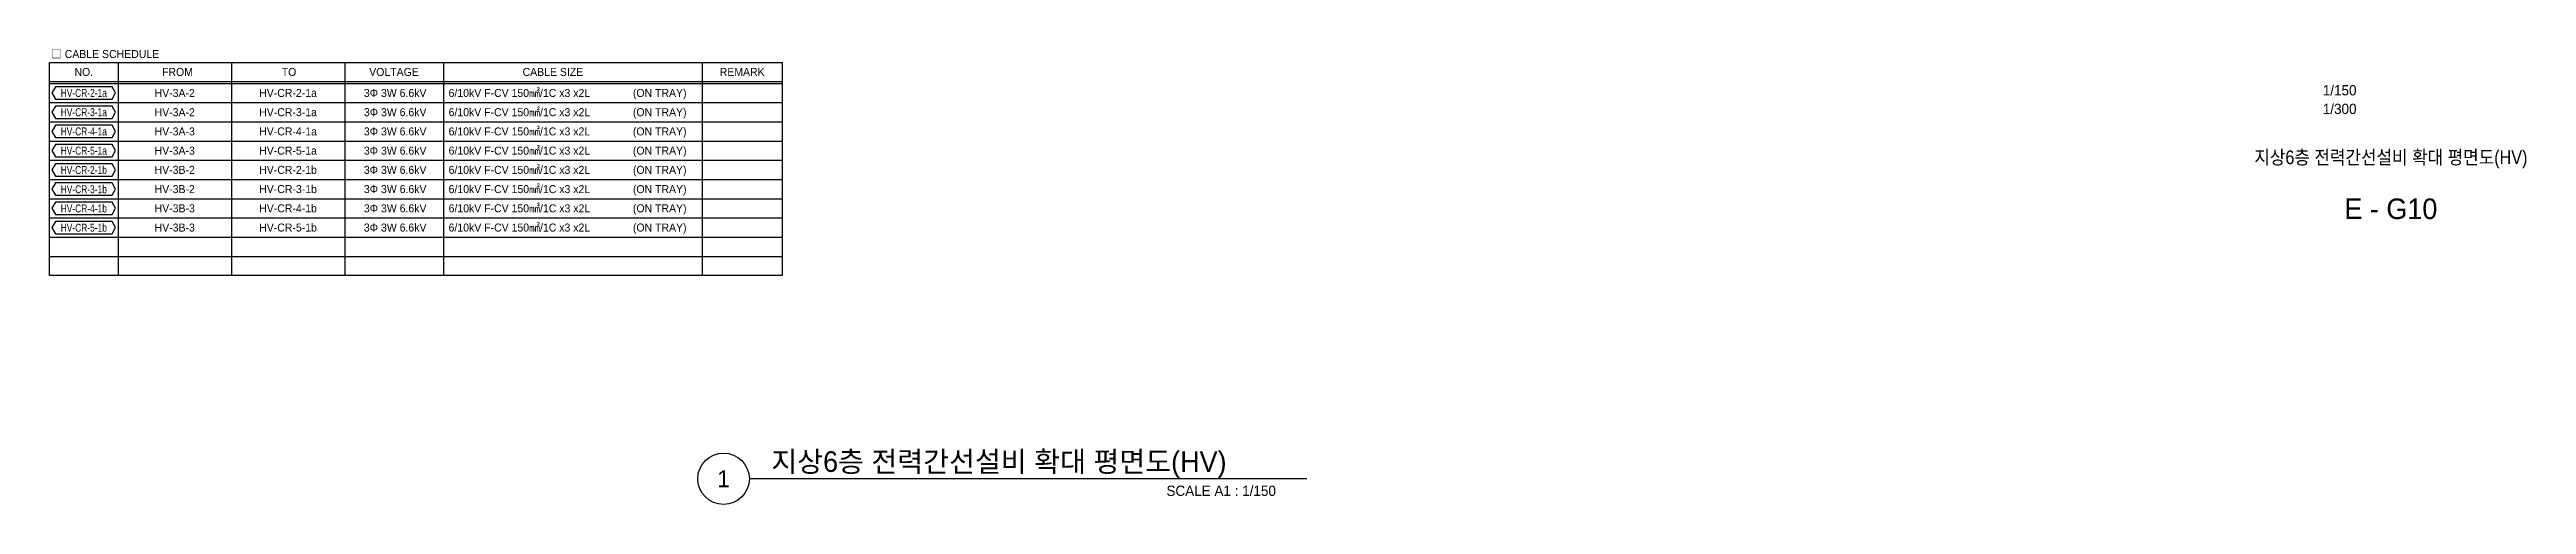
# Model space of a CAD drawing. Header units: millimetres. Extents: x 28900 to 374841, y -351975 to 849955.
# Drawn here: x 266750 to 374841, y 717225 to 737106 of the extents above; entities that cross this region are included whole.
import ezdxf
from ezdxf.enums import TextEntityAlignment as Align

# ---------------------------------------------------------------- set-up
doc = ezdxf.new("R2010")
doc.units = ezdxf.units.MM
doc.header["$LTSCALE"] = 150
for name, color, linetype in [('-----29 Cable Schedule', 1, 'Continuous'), ('-----29 Indicator', 1, 'Continuous'), ('-----29 주기', 1, 'Continuous'), ('-----30 Text', 2, 'Continuous'), ('-----41 Drawing Title', 2, 'Continuous'), ('-----42 Drawing Number', 2, 'Continuous'), ('-----43 Drawing Scale', 3, 'Continuous')]:
    doc.layers.add(name, color=color, linetype=linetype)
doc.styles.add('ELEC', font='Dotum.ttf')

msp = doc.modelspace()

# ---------------------------------------------------------------- texts
at = {"layer": '-----29 Indicator', "color": 2, "linetype": 'Continuous', "style": 'ELEC'}
msp.add_text('□ CABLE SCHEDULE', height=350, dxfattribs=at).set_placement((266808, 736908), align=Align.MIDDLE_LEFT)
at = {"layer": '-----30 Text', "style": 'ELEC'}
msp.add_text('NO.', height=350, dxfattribs=at).set_placement((268245, 736124), align=Align.MIDDLE)
for s, p in [('FROM', (272333, 736124)), ('TO', (277203, 736124)), ('VOLTAGE', (281783, 736124)), ('CABLE SIZE', (288716, 736124)), ('REMARK', (296977, 736124))]:
    msp.add_text(s, height=350, dxfattribs=at).set_placement(p, align=Align.MIDDLE_CENTER)
at = {"layer": '-----30 Text', "linetype": 'Continuous', "style": 'ELEC', "width": 0.8}
for s, p in [('HV-CR-2-1a', (268245, 735206)), ('HV-CR-3-1a', (268245, 734366)), ('HV-CR-4-1a', (268245, 733526)), ('HV-CR-5-1a', (268245, 732686)), ('HV-CR-2-1b', (268245, 731846)), ('HV-CR-3-1b', (268245, 731006)), ('HV-CR-4-1b', (268245, 730166)), ('HV-CR-5-1b', (268245, 729326))]:
    msp.add_text(s, height=350, dxfattribs=at).set_placement(p, align=Align.MIDDLE)
at = {"layer": '-----30 Text', "color": 3, "style": 'ELEC'}
for s, p in [('HV-3A-2', (272213, 735206)), ('HV-CR-2-1a', (277159, 735206)), ('3Φ 3W 6.6kV', (281834, 735206)), ('HV-3A-2', (272213, 734366)), ('HV-CR-3-1a', (277159, 734366)), ('3Φ 3W 6.6kV', (281834, 734366)), ('HV-3A-3', (272213, 733526)), ('HV-3A-3', (272213, 732686)), ('HV-CR-4-1a', (277159, 733526)), ('HV-CR-5-1a', (277159, 732686)), ('3Φ 3W 6.6kV', (281834, 733526)), ('3Φ 3W 6.6kV', (281834, 732686)), ('HV-3B-2', (272213, 731846)), ('HV-CR-2-1b', (277159, 731846)), ('3Φ 3W 6.6kV', (281834, 731846)), ('HV-3B-2', (272213, 731006)), ('HV-CR-3-1b', (277159, 731006)), ('3Φ 3W 6.6kV', (281834, 731006)), ('HV-3B-3', (272213, 730166)), ('HV-CR-4-1b', (277159, 730166)), ('3Φ 3W 6.6kV', (281834, 730166)), ('HV-3B-3', (272213, 729326)), ('HV-CR-5-1b', (277159, 729326)), ('3Φ 3W 6.6kV', (281834, 729326))]:
    msp.add_text(s, height=350, dxfattribs=at).set_placement(p, align=Align.MIDDLE_CENTER)
for p in [(284165, 735206), (284165, 734366), (284165, 733526), (284165, 732686), (284165, 731846), (284165, 731006), (284165, 730166), (284165, 729326)]:
    msp.add_text('6/10kV F-CV 150㎟/1C x3 x2L', height=350, dxfattribs=at).set_placement(p, align=Align.MIDDLE_LEFT)
for p in [(294548, 735206), (294548, 734366), (294548, 733526), (294548, 732686), (294548, 731846), (294548, 731006), (294548, 730166), (294548, 729326)]:
    msp.add_text('(ON TRAY)', height=350, dxfattribs=at).set_placement(p, align=Align.MIDDLE_RIGHT)
at = {"layer": '-----41 Drawing Title', "style": 'ELEC', "width": 0.9}
msp.add_text('지상6층 전력간선설비 확대 평면도(HV)', height=600, dxfattribs=at).set_placement((368925, 732395), align=Align.MIDDLE_CENTER)
at = {"layer": '-----41 Drawing Title', "color": 2, "style": 'ELEC'}
msp.add_text('지상6층 전력간선설비 확대 평면도(HV)', height=900, dxfattribs=at).set_placement((298248, 718650))
at = {"layer": '-----41 Drawing Title', "color": 7, "style": 'ELEC'}
msp.add_text('1', height=750, dxfattribs=at).set_placement((296164, 718350), align=Align.MIDDLE)
at = {"layer": '-----41 Drawing Title', "style": 'ELEC'}
msp.add_text('SCALE A1 : 1/150', height=450, dxfattribs=at).set_placement((320269, 717600), align=Align.RIGHT)
at = {"layer": '-----42 Drawing Number', "style": 'ELEC'}
msp.add_text('E - G10', height=900, dxfattribs=at).set_placement((368925, 730145), align=Align.MIDDLE_CENTER)
at = {"layer": '-----43 Drawing Scale', "style": 'ELEC'}
for s, p in [('1/150', (366690, 735325)), ('1/300', (366690, 734510))]:
    msp.add_text(s, height=450, dxfattribs=at).set_placement(p, align=Align.MIDDLE_CENTER)

# ---------------------------------------------------------------- linework, layer by layer
at = {"layer": '-----29 Cable Schedule'}
for p, q in [((269740, 736544), (269740, 735626)), ((274686, 736544), (274686, 735626)), ((279631, 736544), (279631, 735626)), ((283937, 736544), (283937, 735626)), ((295227, 736544), (295227, 735626))]:
    msp.add_line(p, q, dxfattribs=at)
at = {"layer": '-----29 Cable Schedule', "color": 3}
for p, q in [((266750, 735704), (298727, 735704)), ((266750, 735626), (298727, 735626))]:
    msp.add_line(p, q, dxfattribs=at)
at = {"layer": '-----29 Cable Schedule', "color": 1}
for p, q in [((269740, 735626), (269740, 727226)), ((274686, 735626), (274686, 727226)), ((279631, 735626), (279631, 727226)), ((283937, 735626), (283937, 727226)), ((295227, 735626), (295227, 727226)), ((266750, 734786), (298727, 734786)), ((266750, 733946), (298727, 733946)), ((266750, 733106), (298727, 733106)), ((266750, 732266), (298727, 732266)), ((266750, 731426), (298727, 731426)), ((266750, 730586), (298727, 730586)), ((266750, 729746), (298727, 729746)), ((266750, 728906), (298727, 728906)), ((266750, 728066), (298727, 728066))]:
    msp.add_line(p, q, dxfattribs=at)
at = {"layer": '-----29 Cable Schedule', "color": 3}
msp.add_lwpolyline([(266750, 736544), (298727, 736544), (298727, 727226), (266750, 727226)], close=True, dxfattribs=at)
at = {"layer": '-----29 주기'}
for points in [[(267010, 735476), (266855, 735206), (267010, 734937), (269480, 734937), (269635, 735206), (269480, 735476)], [(267010, 734636), (266855, 734366), (267010, 734097), (269480, 734097), (269635, 734366), (269480, 734636)], [(267010, 733796), (266855, 733526), (267010, 733257), (269480, 733257), (269635, 733526), (269480, 733796)], [(267010, 732956), (266855, 732686), (267010, 732417), (269480, 732417), (269635, 732686), (269480, 732956)], [(267010, 732116), (266855, 731846), (267010, 731577), (269480, 731577), (269635, 731846), (269480, 732116)], [(267010, 731276), (266855, 731006), (267010, 730737), (269480, 730737), (269635, 731006), (269480, 731276)], [(267010, 730436), (266855, 730166), (267010, 729897), (269480, 729897), (269635, 730166), (269480, 730436)], [(267010, 729596), (266855, 729326), (267010, 729057), (269480, 729057), (269635, 729326), (269480, 729596)]]:
    msp.add_lwpolyline(points, close=True, dxfattribs=at)
at = {"layer": '-----41 Drawing Title', "color": 7}
msp.add_line((321611, 718350), (297289, 718350), dxfattribs=at)
msp.add_circle((296164, 718350), 1125, dxfattribs=at)

msp.set_redraw_order([(e.dxf.handle, doc.entitydb.next_handle()) for e in msp.query("TEXT MTEXT ATTDEF DIMENSION ARC_DIMENSION")])  # texts and dimensions are drawn at this point

doc.saveas('drawing.dxf')
